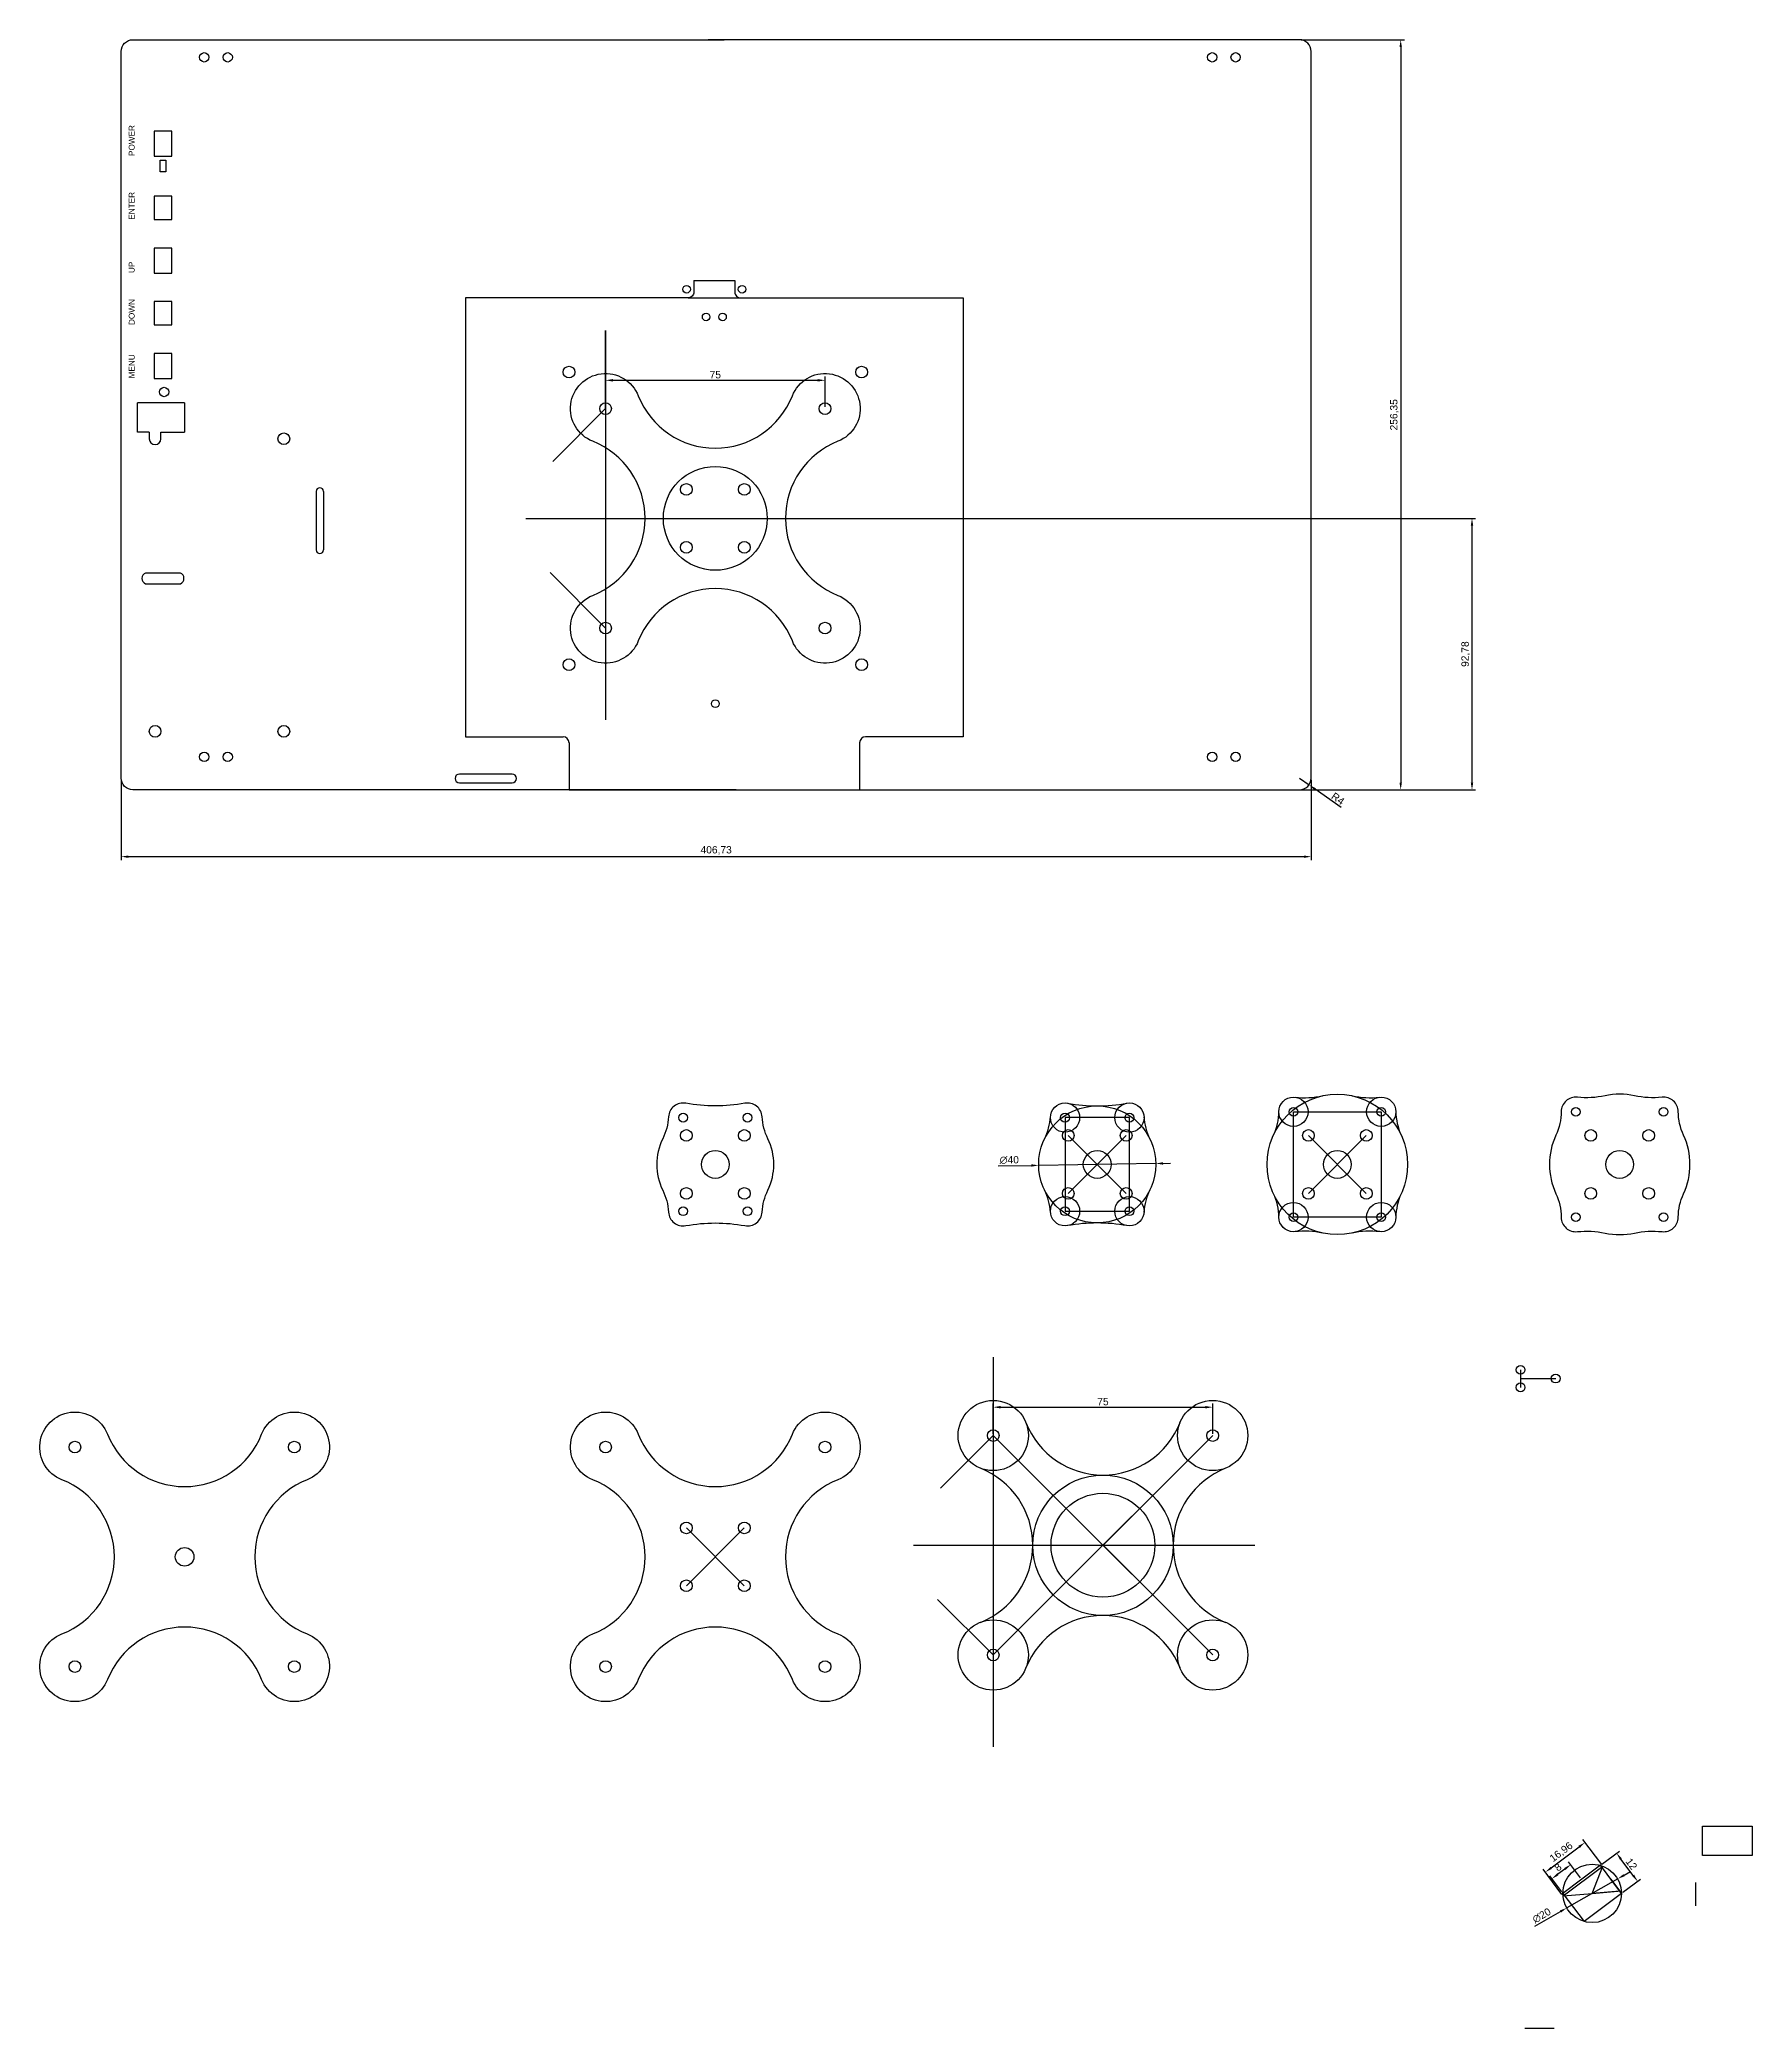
# Model space of a CAD drawing. Header units: millimetres. Extents: x -1635 to 5442, y -1125 to 1353.
# Drawn here: x -971 to -386, y -721 to -41 of the extents above; entities that cross this region are included whole.
import ezdxf

# ---------------------------------------------------------------- set-up
doc = ezdxf.new("R2010")
doc.units = ezdxf.units.MM
doc.styles.get("Standard").update_dxf_attribs({"font": 'arial.ttf'})
doc.dimstyles.new('ISO-25', dxfattribs={"dimtxt": 2.5, "dimasz": 2.5, "dimexe": 1.25, "dimexo": 0.625, "dimtad": 1, "dimtxsty": 'Standard', "dimcen": 2.5, "dimadec": 0, "dimazin": 0, "dimtfac": 1, "dimtmove": 0, "dimatfit": 3, "dimfxl": 1, "dimarcsym": 0})

msp = doc.modelspace()

# ---------------------------------------------------------------- texts
for s, p in [('POWER', (-939.063, -80.763)), ('ENTER', (-939.063, -102.513)), ('UP', (-939.063, -120.763)), ('DOWN', (-939.063, -138.513)), ('MENU', (-939.063, -156.763))]:
    msp.add_text(s, height=2, rotation=90).set_placement(p)

# ---------------------------------------------------------------- blocks, each defined once
blk = doc.blocks.new('*D55')
at = {"color": 0, "lineweight": -2, "transparency": 16777216}
for p, q in [((-540.93, -293.39), (-537.67, -295.7)), ((-526.7, -303.44), (-535.62, -297.14))]:
    blk.add_line(p, q, dxfattribs=at)
at = {"color": 0, "transparency": 16777216}
blk.add_solid([(-535.38, -296.8), (-535.86, -297.48), (-537.67, -295.7)], dxfattribs=at)
at = {"layer": 'Defpoints', "color": 0, "transparency": 16777216}
for p in [(-540.93, -293.39), (-537.67, -295.7)]:
    blk.add_point(p, dxfattribs=at)
at = {"color": 0, "transparency": 16777216, "insert": (-527.77, -300.39), "char_height": 2.5, "attachment_point": 5, "rotation": 324.76559}
blk.add_mtext('R4', dxfattribs=at)
blk = doc.blocks.new('*D56')
at = {"color": 0, "lineweight": -2, "transparency": 16777216}
for p, q in [((-778.09, -166.48), (-778.09, -156.17)), ((-703.09, -166.48), (-703.09, -156.17)), ((-775.59, -157.42), (-705.59, -157.42))]:
    blk.add_line(p, q, dxfattribs=at)
at = {"color": 0, "transparency": 16777216}
for points in [[(-775.59, -157), (-775.59, -157.84), (-778.09, -157.42)], [(-705.59, -157), (-705.59, -157.84), (-703.09, -157.42)]]:
    blk.add_solid(points, dxfattribs=at)
at = {"layer": 'Defpoints', "color": 0, "transparency": 16777216}
for p in [(-703.09, -157.42), (-778.09, -167.11), (-703.09, -167.11)]:
    blk.add_point(p, dxfattribs=at)
at = {"color": 0, "transparency": 16777216, "insert": (-740.59, -155.52), "char_height": 2.5, "attachment_point": 5}
blk.add_mtext('75', dxfattribs=at)
blk = doc.blocks.new('*D59')
at = {"color": 0, "lineweight": -2, "transparency": 16777216}
for p, q in [((-645.6, -517.43), (-645.6, -507.12)), ((-643.1, -508.37), (-573.1, -508.37)), ((-570.6, -517.43), (-570.6, -507.12))]:
    blk.add_line(p, q, dxfattribs=at)
at = {"color": 0, "transparency": 16777216}
for points in [[(-643.1, -507.96), (-643.1, -508.79), (-645.6, -508.37)], [(-573.1, -507.96), (-573.1, -508.79), (-570.6, -508.37)]]:
    blk.add_solid(points, dxfattribs=at)
at = {"layer": 'Defpoints', "color": 0, "transparency": 16777216}
for p in [(-570.6, -508.37), (-645.6, -518.06), (-570.6, -518.06)]:
    blk.add_point(p, dxfattribs=at)
at = {"color": 0, "transparency": 16777216, "insert": (-608.1, -506.48), "char_height": 2.5, "attachment_point": 5}
blk.add_mtext('75', dxfattribs=at)
blk = doc.blocks.new('*D60')
at = {"color": 0, "lineweight": -2, "transparency": 16777216}
for p, q in [((-643.87, -425.93), (-632.56, -425.76)), ((-590.07, -425.1), (-630.06, -425.72)), ((-587.57, -425.06), (-585.07, -425.02))]:
    blk.add_line(p, q, dxfattribs=at)
at = {"color": 0, "transparency": 16777216}
for points in [[(-632.57, -425.34), (-632.56, -426.17), (-630.06, -425.72)], [(-587.58, -424.64), (-587.56, -425.48), (-590.07, -425.1)]]:
    blk.add_solid(points, dxfattribs=at)
at = {"layer": 'Defpoints', "color": 0, "transparency": 16777216}
for p in [(-630.06, -425.72), (-590.07, -425.1)]:
    blk.add_point(p, dxfattribs=at)
at = {"color": 0, "transparency": 16777216, "insert": (-640.13, -423.9), "char_height": 2.5, "attachment_point": 5, "rotation": 0.88838}
blk.add_mtext('∅40', dxfattribs=at)
blk = doc.blocks.new('*D61')
at = {"color": 0, "lineweight": -2, "transparency": 16777216}
for p, q in [((-943.66, -294.01), (-943.66, -321.47)), ((-536.93, -294.01), (-536.93, -321.47)), ((-941.16, -320.22), (-539.43, -320.22))]:
    blk.add_line(p, q, dxfattribs=at)
at = {"color": 0, "transparency": 16777216}
for points in [[(-941.16, -319.81), (-941.16, -320.64), (-943.66, -320.22)], [(-539.43, -319.81), (-539.43, -320.64), (-536.93, -320.22)]]:
    blk.add_solid(points, dxfattribs=at)
at = {"layer": 'Defpoints', "color": 0, "transparency": 16777216}
for p in [(-943.66, -293.39), (-536.93, -293.39), (-536.93, -320.22)]:
    blk.add_point(p, dxfattribs=at)
at = {"color": 0, "transparency": 16777216, "insert": (-740.3, -318.1), "char_height": 2.5, "attachment_point": 5}
blk.add_mtext('406,73', dxfattribs=at)
blk = doc.blocks.new('*D62')
at = {"color": 0, "lineweight": -2, "transparency": 16777216}
for p, q in [((-540.31, -41.04), (-505.09, -41.04)), ((-506.34, -43.54), (-506.34, -294.89)), ((-540.31, -297.39), (-505.09, -297.39))]:
    blk.add_line(p, q, dxfattribs=at)
at = {"color": 0, "transparency": 16777216}
for points in [[(-506.76, -43.54), (-505.92, -43.54), (-506.34, -41.04)], [(-506.76, -294.89), (-505.92, -294.89), (-506.34, -297.39)]]:
    blk.add_solid(points, dxfattribs=at)
at = {"layer": 'Defpoints', "color": 0, "transparency": 16777216}
for p in [(-540.93, -41.04), (-540.93, -297.39), (-506.34, -297.39)]:
    blk.add_point(p, dxfattribs=at)
at = {"color": 0, "transparency": 16777216, "insert": (-508.47, -169.21), "char_height": 2.5, "attachment_point": 5, "rotation": 90}
blk.add_mtext('256,35', dxfattribs=at)
blk = doc.blocks.new('*D63')
at = {"color": 0, "lineweight": -2, "transparency": 16777216}
for p, q in [((-739.96, -204.61), (-480.72, -204.61)), ((-481.97, -207.11), (-481.97, -294.89)), ((-739.96, -297.39), (-480.72, -297.39))]:
    blk.add_line(p, q, dxfattribs=at)
at = {"color": 0, "transparency": 16777216}
for points in [[(-482.39, -207.11), (-481.55, -207.11), (-481.97, -204.61)], [(-482.39, -294.89), (-481.55, -294.89), (-481.97, -297.39)]]:
    blk.add_solid(points, dxfattribs=at)
at = {"layer": 'Defpoints', "color": 0, "transparency": 16777216}
for p in [(-740.59, -204.61), (-740.59, -297.39), (-481.97, -297.39)]:
    blk.add_point(p, dxfattribs=at)
at = {"color": 0, "transparency": 16777216, "insert": (-484.1, -251), "char_height": 2.5, "attachment_point": 5, "rotation": 90}
blk.add_mtext('92,78', dxfattribs=at)
blk = doc.blocks.new('*D64')
at = {"color": 0, "lineweight": -2, "transparency": 16777216}
for p, q in [((-444.85, -669.23), (-448.98, -663.71)), ((-451.25, -674.03), (-455.38, -668.51)), ((-450.23, -666.21), (-452.63, -668.01))]:
    blk.add_line(p, q, dxfattribs=at)
at = {"color": 0, "transparency": 16777216}
for points in [[(-450.48, -665.87), (-449.98, -666.54), (-448.23, -664.71)], [(-452.88, -667.67), (-452.38, -668.34), (-454.63, -669.51)]]:
    blk.add_solid(points, dxfattribs=at)
at = {"layer": 'Defpoints', "color": 0, "transparency": 16777216}
for p in [(-454.63, -669.51), (-444.47, -669.73), (-450.87, -674.53)]:
    blk.add_point(p, dxfattribs=at)
at = {"color": 0, "transparency": 16777216, "insert": (-452.58, -665.59), "char_height": 2.5, "attachment_point": 5, "rotation": 36.8699}
blk.add_mtext('8', dxfattribs=at)
blk = doc.blocks.new('*D65')
at = {"color": 0, "lineweight": -2, "transparency": 16777216}
for p, q in [((-432.18, -669.57), (-449.56, -679.48)), ((-430.01, -668.33), (-427.84, -667.09)), ((-460.45, -685.7), (-451.73, -680.72))]:
    blk.add_line(p, q, dxfattribs=at)
at = {"color": 0, "transparency": 16777216}
for points in [[(-430.22, -667.97), (-429.81, -668.69), (-432.18, -669.57)], [(-451.93, -680.36), (-451.52, -681.08), (-449.56, -679.48)]]:
    blk.add_solid(points, dxfattribs=at)
at = {"layer": 'Defpoints', "color": 0, "transparency": 16777216}
for p in [(-432.18, -669.57), (-449.56, -679.48)]:
    blk.add_point(p, dxfattribs=at)
at = {"color": 0, "transparency": 16777216, "insert": (-458.15, -682.11), "char_height": 2.5, "attachment_point": 5, "rotation": 29.70047}
blk.add_mtext('∅20', dxfattribs=at)
blk = doc.blocks.new('*D66')
at = {"color": 0, "lineweight": -2, "transparency": 16777216}
for p, q in [((-437.57, -664.55), (-431.56, -660.05)), ((-426.86, -668.4), (-431.06, -662.8)), ((-430.37, -674.15), (-424.36, -669.65))]:
    blk.add_line(p, q, dxfattribs=at)
at = {"color": 0, "transparency": 16777216}
for points in [[(-430.73, -662.55), (-431.4, -663.05), (-432.56, -660.8)], [(-426.53, -668.15), (-427.2, -668.65), (-425.36, -670.4)]]:
    blk.add_solid(points, dxfattribs=at)
at = {"layer": 'Defpoints', "color": 0, "transparency": 16777216}
for p in [(-438.07, -664.93), (-432.56, -660.8), (-430.87, -674.53)]:
    blk.add_point(p, dxfattribs=at)
at = {"color": 0, "transparency": 16777216, "insert": (-427.46, -664.47), "char_height": 2.5, "attachment_point": 5, "rotation": 306.8699}
blk.add_mtext('12', dxfattribs=at)
blk = doc.blocks.new('*D67')
at = {"color": 0, "lineweight": -2, "transparency": 16777216}
for p, q in [((-454.9, -665.79), (-445.33, -658.61)), ((-437.64, -664.7), (-444.08, -656.11)), ((-451.21, -674.87), (-457.65, -666.29))]:
    blk.add_line(p, q, dxfattribs=at)
at = {"color": 0, "transparency": 16777216}
for points in [[(-445.58, -658.28), (-445.08, -658.95), (-443.33, -657.11)], [(-455.15, -665.46), (-454.65, -666.12), (-456.9, -667.29)]]:
    blk.add_solid(points, dxfattribs=at)
at = {"layer": 'Defpoints', "color": 0, "transparency": 16777216}
for p in [(-443.33, -657.11), (-437.27, -665.2), (-450.83, -675.37)]:
    blk.add_point(p, dxfattribs=at)
at = {"color": 0, "transparency": 16777216, "insert": (-451.39, -660.5), "char_height": 2.5, "attachment_point": 5, "rotation": 36.8699}
blk.add_mtext('16,96', dxfattribs=at)

# ---------------------------------------------------------------- dimensions: what is measured, and where the dimension line sits
for base, p1, p2, picture, middle in [((-506.339, -297.389), (-540.933, -41.039), (-540.933, -297.389), '*D62', (-508.467, -169.214)), ((-481.969, -297.389), (-740.587, -204.605), (-740.587, -297.389), '*D63', (-484.096, -250.997))]:
    dim = msp.add_linear_dim(base=base, p1=p1, p2=p2, angle=90, dimstyle='ISO-25')
    dim.commit()
    dim.dimension.update_dxf_attribs({"geometry": picture, "text_midpoint": middle})
for base, p1, p2, picture, middle in [((-703.087, -157.42), (-778.087, -167.105), (-703.087, -167.105), '*D56', (-740.587, -155.524)), ((-536.933, -320.224), (-943.663, -293.389), (-536.933, -293.389), '*D61', (-740.298, -318.097)), ((-570.597, -508.374), (-645.597, -518.059), (-570.597, -518.059), '*D59', (-608.097, -506.478))]:
    dim = msp.add_linear_dim(base=base, p1=p1, p2=p2, dimstyle='ISO-25')
    dim.commit()
    dim.dimension.update_dxf_attribs({"geometry": picture, "text_midpoint": middle})
dim = msp.add_radius_dim(center=(-540.933, -293.389), mpoint=(-537.666, -295.697), dimstyle='ISO-25')
dim.commit()
dim.dimension.update_dxf_attribs({"geometry": '*D55', "text_midpoint": (-528.855, -301.92), "dimtype": 164})
for p1, p2, picture, middle in [((-590.069, -425.098), (-630.064, -425.718), '*D60', (-640.104, -425.873)), ((-432.184, -669.571), (-449.557, -679.481), '*D65', (-457.176, -683.827))]:
    dim = msp.add_diameter_dim_2p(p1=p1, p2=p2, dimstyle='ISO-25')
    dim.commit()
    dim.dimension.update_dxf_attribs({"geometry": picture, "text_midpoint": middle, "dimtype": 163})
for p1, p2, distance, picture, middle in [((-450.835, -675.374), (-437.267, -665.198), 10.107, '*D67', (-451.391, -660.499)), ((-444.471, -669.726), (-450.871, -674.526), -6.273, '*D64', (-452.575, -665.587)), ((-430.871, -674.526), (-438.071, -664.926), -6.883, '*D66', (-427.46, -664.468))]:
    dim = msp.add_aligned_dim(p1=p1, p2=p2, distance=distance, dimstyle='ISO-25')
    dim.commit()
    dim.dimension.update_dxf_attribs({"geometry": picture, "text_midpoint": middle})

# ---------------------------------------------------------------- linework, layer by layer
for p, q in [((-930.363, -82.159), (-928.363, -82.159)), ((-930.363, -86.159), (-930.363, -82.159)), ((-928.363, -86.159), (-930.363, -86.159)), ((-928.363, -82.159), (-928.363, -86.159)), ((-747.923, -123.319), (-733.923, -123.319)), ((-825.923, -129.269), (-825.923, -279.269)), ((-749.923, -129.269), (-731.923, -129.269)), ((-655.923, -129.269), (-655.923, -279.269)), ((-778.087, -167.105), (-778.087, -140.358)), ((-778.087, -140.358), (-778.087, -273.447)), ((-922.063, -165.113), (-938.063, -165.113)), ((-938.063, -175.113), (-938.063, -165.113)), ((-922.063, -165.113), (-922.063, -175.113)), ((-778.087, -167.105), (-796.115, -185.133)), ((-934.063, -175.113), (-938.063, -175.113)), ((-934.063, -175.113), (-934.063, -177.39)), ((-930.063, -177.39), (-930.063, -175.113)), ((-930.063, -175.113), (-922.063, -175.113)), ((-877.029, -195.39), (-877.029, -215.39)), ((-874.529, -195.39), (-874.529, -215.39)), ((-805.298, -204.605), (-688.72, -204.605)), ((-778.087, -242.105), (-797.087, -223.106)), ((-825.923, -279.269), (-792.587, -279.269)), ((-790.587, -281.269), (-790.587, -297.389)), ((-691.259, -281.269), (-691.259, -297.389)), ((-655.923, -279.269), (-689.259, -279.269)), ((-790.587, -297.389), (-690.587, -297.389)), ((-542.985, -443.408), (-542.985, -407.408)), ((-542.985, -407.408), (-512.985, -407.408)), ((-512.985, -407.408), (-512.985, -425.408)), ((-599.066, -409.408), (-621.066, -409.408)), ((-621.066, -409.408), (-621.066, -441.408)), ((-599.066, -425.408), (-599.066, -409.408)), ((-619.966, -415.508), (-600.167, -435.307)), ((-600.167, -415.508), (-619.966, -435.307)), ((-537.885, -415.508), (-518.086, -435.307)), ((-518.086, -415.508), (-537.885, -435.307)), ((-599.066, -441.408), (-599.066, -425.408)), ((-512.985, -425.408), (-512.985, -443.408)), ((-621.066, -441.408), (-599.066, -441.408)), ((-512.985, -443.408), (-542.985, -443.408)), ((-645.597, -491.312), (-645.597, -624.401)), ((-465.369, -495.595), (-465.369, -501.595)), ((-465.369, -498.595), (-453.369, -498.595)), ((-645.597, -518.059), (-663.624, -536.087)), ((-645.597, -518.059), (-570.597, -593.059)), ((-570.597, -518.059), (-645.597, -593.059)), ((-750.487, -549.613), (-730.688, -569.412)), ((-730.688, -549.613), (-750.487, -569.412)), ((-608.097, -555.559), (-598.197, -545.66)), ((-598.197, -545.66), (-608.097, -555.559)), ((-672.807, -555.559), (-556.229, -555.559)), ((-608.097, -555.559), (-598.197, -565.459)), ((-598.197, -565.459), (-608.097, -555.559)), ((-645.597, -593.059), (-664.596, -574.06)), ((-403.151, -651.615), (-386.191, -651.615)), ((-403.151, -661.615), (-403.151, -651.615)), ((-386.191, -651.615), (-386.191, -661.615)), ((-450.835, -675.374), (-437.267, -665.198)), ((-438.071, -664.926), (-444.471, -669.726)), ((-440.871, -674.526), (-437.267, -665.198)), ((-430.871, -674.526), (-438.071, -664.926)), ((-386.191, -661.615), (-403.151, -661.615)), ((-444.471, -669.726), (-450.871, -674.526)), ((-434.471, -669.726), (-430.871, -674.526)), ((-430.871, -674.526), (-434.471, -669.726)), ((-405.573, -670.841), (-405.573, -678.841)), ((-450.871, -674.526), (-443.671, -684.126)), ((-450.835, -675.374), (-440.871, -674.526)), ((-437.271, -679.326), (-443.671, -684.126)), ((-440.871, -674.526), (-430.907, -673.678)), ((-431.471, -673.726), (-440.871, -674.526)), ((-440.871, -674.526), (-440.871, -674.526)), ((-430.871, -674.526), (-437.271, -679.326)), ((-430.871, -674.526), (-431.471, -673.726)), ((-463.861, -720.617), (-453.861, -720.617))]:
    msp.add_line(p, q)
for points in [[(-733.427, -297.389), (-939.663, -297.389, -0.4142136), (-943.663, -293.389), (-943.663, -45.039, -0.4142136), (-939.663, -41.039), (-909.848, -41.039), (-737.598, -41.039)], [(-747.17, -297.389), (-540.933, -297.389, 0.4142136), (-536.933, -293.389), (-536.933, -45.039, 0.4142136), (-540.933, -41.039), (-570.748, -41.039), (-742.998, -41.039)], [(-747.923, -123.319), (-747.923, -127.269, -0.4142136), (-749.923, -129.269), (-825.923, -129.269)], [(-733.923, -123.319), (-733.923, -127.269, 0.4142136), (-731.923, -129.269), (-655.923, -129.269)]]:
    msp.add_lwpolyline(points, format="xyb")
for points in [[(-926.363, -72.263), (-932.363, -72.263), (-932.363, -76.513), (-932.363, -80.763), (-926.363, -80.763)], [(-932.363, -94.513), (-932.363, -98.513), (-932.363, -102.513), (-926.363, -102.513), (-926.363, -94.513)], [(-926.363, -112.263), (-932.363, -112.263), (-932.363, -116.513), (-932.363, -120.763), (-926.363, -120.763)], [(-932.363, -130.513), (-932.363, -134.513), (-932.363, -138.513), (-926.363, -138.513), (-926.363, -130.513)], [(-926.363, -148.263), (-932.363, -148.263), (-932.363, -152.513), (-932.363, -156.763), (-926.363, -156.763)]]:
    msp.add_lwpolyline(points, close=True)
for points in [[(-698.676, -178.265, 0.68), (-698.676, -230.945, -1.5232641), (-714.247, -246.516, 0.68), (-766.928, -246.516, -1.5232641), (-782.499, -230.945, 0.68), (-782.499, -178.265, -1.5232641), (-766.928, -162.694, 0.68), (-714.247, -162.694, -1.5232641)], [(-923.363, -226.923, 0.645754), (-923.363, -223.277), (-935.363, -223.277, 0.6457501), (-935.363, -226.923)], [(-828.048, -291.982, 1), (-828.048, -294.982), (-810.048, -294.982, 1), (-810.048, -291.982)], [(-730.489, -446.326, 0.4498104), (-724.597, -441.714, -0.0984119), (-722.611, -434.174, 0.2308311), (-722.611, -416.641, -0.0984119), (-724.597, -409.101, 0.4498104), (-730.489, -404.49, -0.0909091), (-750.686, -404.49, 0.4498104), (-756.578, -409.101, -0.0984119), (-758.564, -416.641, 0.2308311), (-758.564, -434.174, -0.0984119), (-756.578, -441.714, 0.4498104), (-750.686, -446.326, -0.0909091)], [(-417.011, -448.38, 0.4415589), (-411.483, -443.475, -0.1044811), (-409.666, -435.409, 0.2182821), (-409.666, -415.407, -0.1044811), (-411.483, -407.341, 0.4415589), (-417.011, -402.436, -0.0793439), (-426.46, -401.939, 0.1058179), (-436.506, -401.939, -0.0793439), (-445.955, -402.436, 0.4415589), (-451.483, -407.341, -0.1044811), (-453.3, -415.407, 0.2182821), (-453.3, -435.409, -0.1044811), (-451.483, -443.475, 0.4415589), (-445.955, -448.38, -0.0793439), (-436.506, -448.876, 0.1058179), (-426.46, -448.876, -0.0793439)], [(-880.064, -533.173, 0.68), (-880.064, -585.853, -1.5232641), (-895.635, -601.424, 0.68), (-948.316, -601.424, -1.5232641), (-963.887, -585.853, 0.68), (-963.887, -533.173, -1.5232641), (-948.316, -517.602, 0.68), (-895.635, -517.602, -1.5232641)], [(-698.676, -533.173, 0.68), (-698.676, -585.853, -1.5232641), (-714.247, -601.424, 0.68), (-766.928, -601.424, -1.5232641), (-782.499, -585.853, 0.68), (-782.499, -533.173, -1.5232641), (-766.928, -517.602, 0.68), (-714.247, -517.602, -1.5232641)]]:
    msp.add_lwpolyline(points, format="xyb", close=True)
for centre, radius in [((-915.248, -47.039), 1.6), ((-915.248, -47.039), 1.6), ((-907.248, -47.039), 1.6), ((-907.248, -47.039), 1.6), ((-570.748, -47.039), 1.6), ((-570.748, -47.039), 1.6), ((-562.748, -47.039), 1.6), ((-562.748, -47.039), 1.6), ((-750.423, -126.294), 1.3), ((-731.423, -126.294), 1.3), ((-743.723, -135.769), 1.3), ((-738.123, -135.769), 1.3), ((-790.587, -154.605), 2), ((-690.587, -154.605), 2), ((-928.973, -161.413), 1.6), ((-778.087, -167.105), 2), ((-703.087, -167.105), 2), ((-888.063, -177.39), 2), ((-740.587, -204.605), 17.75), ((-750.487, -194.706), 2), ((-730.688, -194.706), 2), ((-750.487, -214.505), 2), ((-730.688, -214.505), 2), ((-778.087, -242.105), 2), ((-703.087, -242.105), 2), ((-790.587, -254.605), 2), ((-690.587, -254.605), 2), ((-740.587, -267.937), 1.3), ((-932.063, -277.39), 2), ((-888.063, -277.39), 2), ((-915.248, -286.139), 1.6), ((-915.248, -286.139), 1.6), ((-907.248, -286.139), 1.6), ((-907.248, -286.139), 1.6), ((-570.748, -286.139), 1.6), ((-570.748, -286.139), 1.6), ((-562.748, -286.139), 1.6), ((-562.748, -286.139), 1.6), ((-610.066, -425.408), 20), ((-621.066, -409.408), 5), ((-599.066, -409.408), 5), ((-527.985, -425.408), 24), ((-542.985, -407.408), 5), ((-542.985, -407.408), 1.5), ((-512.985, -407.408), 5), ((-512.985, -407.408), 1.5), ((-446.483, -407.408), 1.5), ((-416.483, -407.408), 1.5), ((-751.587, -409.408), 1.5), ((-750.487, -415.508), 2), ((-730.688, -415.508), 2), ((-729.587, -409.408), 1.5), ((-621.066, -409.408), 1.5), ((-619.966, -415.508), 2), ((-600.167, -415.508), 2), ((-599.066, -409.408), 1.5), ((-537.885, -415.508), 2), ((-518.086, -415.508), 2), ((-441.383, -415.508), 2), ((-421.584, -415.508), 2), ((-740.587, -425.408), 4.75), ((-610.066, -425.408), 4.75), ((-527.985, -425.408), 4.75), ((-431.483, -425.408), 4.75), ((-750.487, -435.307), 2), ((-730.688, -435.307), 2), ((-619.966, -435.307), 2), ((-600.167, -435.307), 2), ((-537.885, -435.307), 2), ((-518.086, -435.307), 2), ((-441.383, -435.307), 2), ((-421.584, -435.307), 2), ((-751.587, -441.408), 1.5), ((-729.587, -441.408), 1.5), ((-621.066, -441.408), 5), ((-621.066, -441.408), 1.5), ((-599.066, -441.408), 5), ((-599.066, -441.408), 1.5), ((-542.985, -443.408), 5), ((-512.985, -443.408), 5), ((-542.985, -443.408), 1.5), ((-512.985, -443.408), 1.5), ((-446.483, -443.408), 1.5), ((-416.483, -443.408), 1.5), ((-465.369, -495.595), 1.5), ((-465.369, -501.595), 1.5), ((-453.369, -498.595), 1.5), ((-645.597, -518.059), 12), ((-570.597, -518.059), 12), ((-645.597, -518.059), 2), ((-570.597, -518.059), 2), ((-959.475, -522.013), 2), ((-884.475, -522.013), 2), ((-778.087, -522.013), 2), ((-703.087, -522.013), 2), ((-608.097, -555.559), 24), ((-608.097, -555.559), 17.75), ((-750.487, -549.613), 2), ((-730.688, -549.613), 2), ((-921.975, -559.513), 3.175), ((-750.487, -569.412), 2), ((-730.688, -569.412), 2), ((-645.597, -593.059), 12), ((-570.597, -593.059), 12), ((-645.597, -593.059), 2), ((-570.597, -593.059), 2), ((-959.475, -597.013), 2), ((-884.475, -597.013), 2), ((-778.087, -597.013), 2), ((-703.087, -597.013), 2), ((-440.871, -674.526), 10)]:
    msp.add_circle(centre, radius)
for centre, radius, start, end in [((-932.063, -177.39), 2, 180, 0), ((-875.779, -195.39), 1.25, 0, 180), ((-875.779, -215.39), 1.25, 180, 0), ((-792.587, -281.269), 2, 0, 90), ((-689.259, -281.269), 2, 90, 180), ((-420.181, -372.604), 30, 276.065384, 276.065384), ((-610.066, -349.408), 56, 259.611142, 280.388858), ((-567.983, -407.072), 20, 335.372999, 359.231741), ((-539.287, -372.604), 30, 263.934616, 282.080882), ((-516.683, -372.604), 30, 257.919118, 276.065384), ((-487.987, -407.072), 20, 180.768259, 204.627001), ((-646.019, -407.875), 20, 334.004033, 356.48599), ((-574.113, -407.875), 20, 183.51401, 205.995967), ((-646.019, -442.94), 20, 3.51401, 25.995967), ((-574.113, -442.94), 20, 154.004033, 176.48599), ((-567.983, -443.743), 20, 0.768259, 24.627001), ((-487.987, -443.743), 20, 155.372999, 179.231741), ((-610.066, -501.408), 56, 79.611142, 100.388858), ((-539.287, -478.212), 30, 77.919118, 96.065384), ((-516.683, -478.212), 30, 83.934616, 102.080882), ((-608.097, -503.235), 28.324, 201.568596, 338.431404), ((-660.42, -555.559), 28.324, 291.568596, 68.431404), ((-555.773, -555.559), 28.324, 111.568596, 248.431404), ((-608.097, -607.883), 28.324, 21.568596, 158.431404)]:
    msp.add_arc(centre, radius, start, end)

msp.set_redraw_order([(e.dxf.handle, doc.entitydb.next_handle()) for e in msp.query("TEXT MTEXT ATTDEF DIMENSION ARC_DIMENSION")])  # texts and dimensions are drawn at this point

doc.saveas('drawing.dxf')
